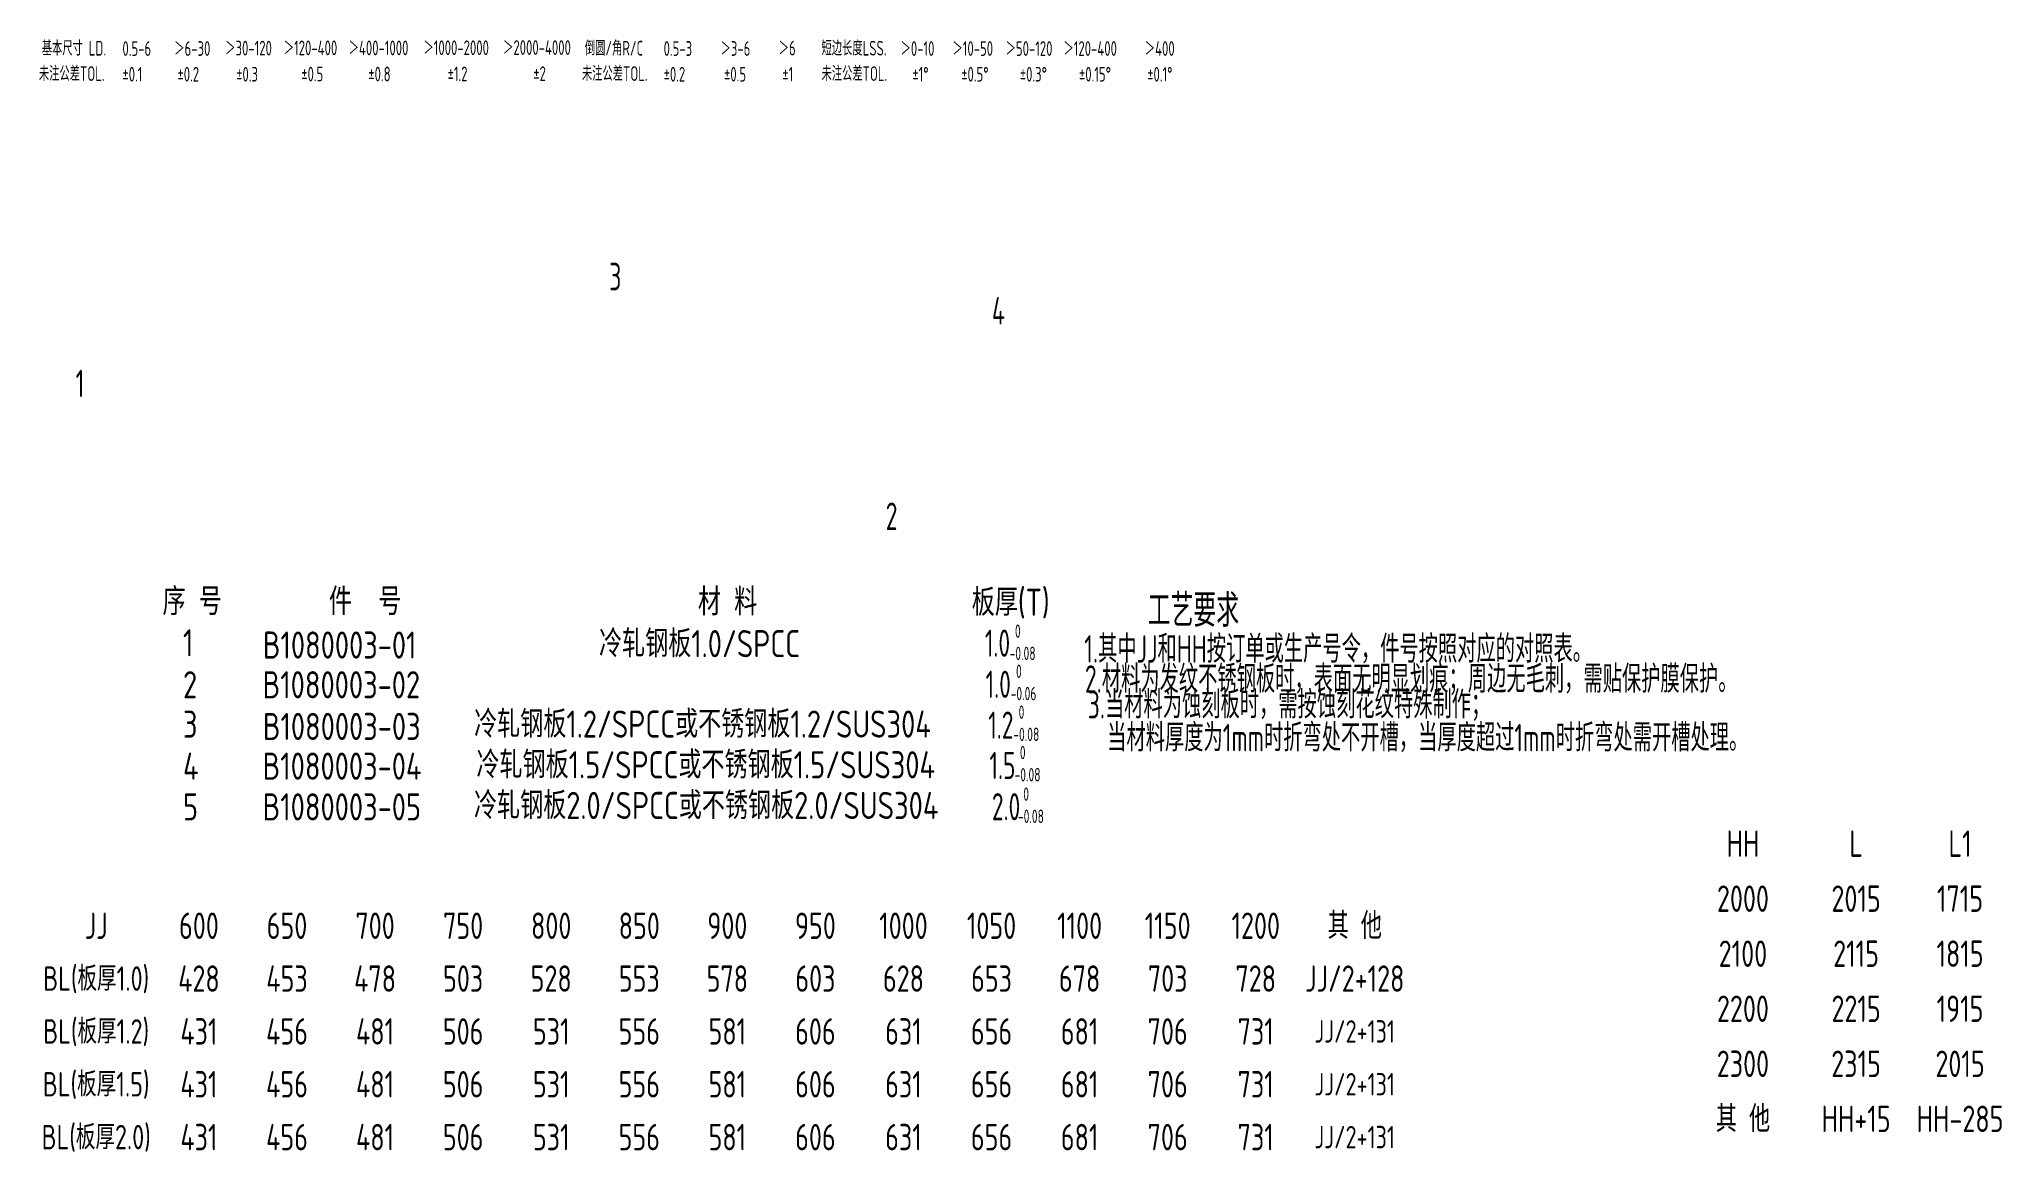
# Model space of a CAD drawing. Header units: inches. Extents: x 14216 to 120088, y -28682 to 23559.
# Drawn here: x 18587 to 19550, y -23641 to -23095 of the extents above; entities that cross this region are included whole.
import ezdxf
from ezdxf.enums import TextEntityAlignment as Align

# ---------------------------------------------------------------- set-up
doc = ezdxf.new("R2010")
doc.units = ezdxf.units.IN
doc.header["$LTSCALE"] = 0.3
doc.header["$MEASUREMENT"] = 0
for name, color, linetype in [('2', 2, 'Continuous'), ('2细实线', 2, 'Continuous'), ('6', 3, 'Continuous'), ('7', 4, 'Continuous')]:
    doc.layers.add(name, color=color, linetype=linetype)
doc.layers.add('粗实线', color=7, linetype='Continuous', lineweight=30)
doc.styles.add('HZ', font='isocp2.shx', dxfattribs={"width": 0.7, "bigfont": 'hztxt.shx'})

msp = doc.modelspace()

# ---------------------------------------------------------------- texts
at = {"layer": '2', "style": 'HZ', "width": 0.85}
for s, height, p in [('序 号', 13.31, (18647.96, -23377.65)), ('件  号', 13.31, (18729.53, -23377.65)), ('材 料', 13.31, (18910.55, -23377.8)), ('板厚(T)', 13.31, (19044.87, -23378.03)), ('1', 13.31, (18657.95, -23397.89)), ('B1080003-01', 13.3, (18697.14, -23399)), ('冷轧钢板1.0/SPCC', 13.3102, (18862.05, -23398.32)), ('2 ', 13.31, (18657.98, -23418.48)), ('B1080003-02', 13.3102, (18697.03, -23418.49)), ('3', 13.31, (18657.95, -23437.82)), ('B1080003-03', 13.3, (18697.14, -23438.93)), ('冷轧钢板1.2/SPCC或不锈钢板1.2/SUS304', 13.3102, (18800.77, -23437.77)), ('4', 13.31, (18657.98, -23458.41)), ('B1080003-04', 13.3102, (18697.03, -23458.42)), ('冷轧钢板1.5/SPCC或不锈钢板1.5/SUS304', 13.3102, (18801.91, -23457.74)), ('5', 13.31, (18657.98, -23478.38)), ('B1080003-05', 13.3102, (18697.03, -23478.39)), ('冷轧钢板2.0/SPCC或不锈钢板2.0/SUS304', 13.3102, (18800.71, -23477.7))]:
    msp.add_text(s, height=height, dxfattribs=at).set_placement(p)
at = {"layer": '2', "color": 6, "style": 'HZ', "width": 0.7}
for s, p in [('1.其中JJ和HH按订单或生产号令，件号按照对应的对照表。', (19100.09, -23401)), ('2.材料为发纹不锈钢板时，表面无明显划痕；周边无毛刺，需贴保护膜保护。', (19100.38, -23415.75))]:
    msp.add_text(s, height=13.5, dxfattribs=at).set_placement(p)
for s, p in [('  3.当材料为蚀刻板时，需按蚀刻花纹特殊制作；', (19090.95, -23432.38)), ('  当材料厚度为1mm时折弯处不开槽，当厚度超过1mm时折弯处需开槽处理。', (19100.52, -23448.59))]:
    msp.add_text(s, height=13.5, dxfattribs=at).set_placement(p, align=Align.BOTTOM_LEFT)
at = {"layer": '2', "attachment_point": 1, "style": 'HZ'}
for s, insert, char_height in [(' 0\\P-0.08', (19063.44, -23382.25), 6.549), ('1.0', (19051.31, -23384.78), 13.31), (' 0\\P-0.06', (19063.97, -23401.96), 6.549), ('1.0', (19051.68, -23404.95), 13.31), (' 0\\P-0.08', (19065.25, -23421.98), 6.549), ('1.2', (19052.96, -23424.98), 13.31), ('1.5', (19053.57, -23444.77), 13.31), (' 0\\P-0.08', (19065.86, -23441.78), 6.549), ('2.0', (19054.76, -23464.99), 13.31), (' 0\\P-0.08', (19067.53, -23462.19), 6.549)]:
    msp.add_mtext(s, dxfattribs=dict(at, insert=insert, char_height=char_height))
at = {"layer": '2细实线', "style": 'HZ', "width": 0.8}
for s, height, p in [('HH', 12.96, (19423.18, -23489.76)), ('L', 12.96, (19478.68, -23489.76)), ('L1', 12.96, (19529.68, -23489.76)), ('2000', 12.96, (19423.18, -23516.76)), ('2015', 12.96, (19478.68, -23516.76)), ('1715', 12.96, (19529.68, -23516.76)), ('JJ', 12.96, (18615.39, -23530.04)), ('600', 12.96, (18665.79, -23530.04)), ('650', 12.96, (18708.99, -23530.04)), ('700', 12.96, (18752.19, -23530.04)), ('750', 12.96, (18795.39, -23530.04)), ('800', 12.96, (18838.59, -23530.04)), ('850', 12.96, (18881.79, -23530.04)), ('900', 12.96, (18924.99, -23530.04)), ('950', 12.96, (18968.19, -23530.04)), ('1000', 12.96, (19011.39, -23530.04)), ('1050', 12.96, (19054.59, -23530.04)), ('1100', 12.96, (19097.79, -23530.04)), ('1150', 12.96, (19140.99, -23530.04)), ('1200', 12.96, (19184.19, -23530.04)), ('其 他', 12.96, (19232.75, -23530.04)), ('2100', 12.96, (19423.18, -23543.76)), ('2115', 12.96, (19478.68, -23543.76)), ('1815', 12.96, (19529.68, -23543.76)), ('BL(板厚1.0)', 12, (18615.39, -23555.96)), ('428', 12.96, (18665.79, -23555.96)), ('453', 12.96, (18708.99, -23555.96)), ('478', 12.96, (18752.19, -23555.96)), ('503', 12.96, (18795.39, -23555.96)), ('528', 12.96, (18838.59, -23555.96)), ('553', 12.96, (18881.79, -23555.96)), ('578', 12.96, (18924.99, -23555.96)), ('603', 12.96, (18968.19, -23555.96)), ('628', 12.96, (19011.39, -23555.96)), ('653', 12.96, (19054.59, -23555.96)), ('678', 12.96, (19097.79, -23555.96)), ('703', 12.96, (19140.99, -23555.96)), ('728', 12.96, (19184.19, -23555.96)), ('JJ/2+128', 12.96, (19232.75, -23555.96)), ('2200', 12.96, (19423.18, -23570.76)), ('2215', 12.96, (19478.68, -23570.76)), ('1915', 12.96, (19529.68, -23570.76)), ('BL(板厚1.2)', 12, (18615.39, -23581.88)), ('431', 12.96, (18665.79, -23581.88)), ('456', 12.96, (18708.99, -23581.88)), ('481', 12.96, (18752.19, -23581.88)), ('506', 12.96, (18795.39, -23581.88)), ('531', 12.96, (18838.59, -23581.88)), ('556', 12.96, (18881.79, -23581.88)), ('581', 12.96, (18924.99, -23581.88)), ('606', 12.96, (18968.19, -23581.88)), ('631', 12.96, (19011.39, -23581.88)), ('656', 12.96, (19054.59, -23581.88)), ('681', 12.96, (19097.79, -23581.88)), ('706', 12.96, (19140.99, -23581.88)), ('731', 12.96, (19184.19, -23581.88)), ('JJ/2+131', 11, (19232.75, -23581.88)), ('2300', 12.96, (19423.18, -23597.76)), ('2315', 12.96, (19478.68, -23597.76)), ('2015', 12.96, (19529.68, -23597.76)), ('BL(板厚1.5)', 12, (18615.39, -23607.8)), ('431', 12.96, (18665.79, -23607.8)), ('456', 12.96, (18708.99, -23607.8)), ('481', 12.96, (18752.19, -23607.8)), ('506', 12.96, (18795.39, -23607.8)), ('531', 12.96, (18838.59, -23607.8)), ('556', 12.96, (18881.79, -23607.8)), ('581', 12.96, (18924.99, -23607.8)), ('606', 12.96, (18968.19, -23607.8)), ('631', 12.96, (19011.39, -23607.8)), ('656', 12.96, (19054.59, -23607.8)), ('681', 12.96, (19097.79, -23607.8)), ('706', 12.96, (19140.99, -23607.8)), ('731', 12.96, (19184.19, -23607.8)), ('JJ/2+131', 11, (19232.75, -23607.8)), ('其 他', 12.96, (19423.18, -23624.76)), ('HH+15', 12.96, (19478.68, -23624.76)), ('HH-285', 12.96, (19529.68, -23624.76)), ('BL(板厚2.0)', 12, (18615.39, -23633.72)), ('431', 12.96, (18665.79, -23633.72)), ('456', 12.96, (18708.99, -23633.72)), ('481', 12.96, (18752.19, -23633.72)), ('506', 12.96, (18795.39, -23633.72)), ('531', 12.96, (18838.59, -23633.72)), ('556', 12.96, (18881.79, -23633.72)), ('581', 12.96, (18924.99, -23633.72)), ('606', 12.96, (18968.19, -23633.72)), ('631', 12.96, (19011.39, -23633.72)), ('656', 12.96, (19054.59, -23633.72)), ('681', 12.96, (19097.79, -23633.72)), ('706', 12.96, (19140.99, -23633.72)), ('731', 12.96, (19184.19, -23633.72)), ('JJ/2+131', 11, (19232.75, -23633.72))]:
    msp.add_text(s, height=height, dxfattribs=at).set_placement(p, align=Align.MIDDLE_CENTER)
at = {"layer": '6', "color": 2, "style": 'HZ', "width": 0.7}
for s, p in [('基本尺寸 LD.', (18588.7, -23103.18)), ('0.5-6', (18628.25, -23103.35)), ('＞6-30', (18653.71, -23103.35)), ('＞30-120', (18678.7, -23103.13)), ('＞120-400', (18707.44, -23103.04)), ('＞400-1000', (18739.24, -23103.04)), ('＞1000-2000', (18775.94, -23102.95)), ('＞2000-4000', (18815.01, -23102.86)), ('倒圆/角R/C', (18855.07, -23103.18)), ('0.5-3', (18893.72, -23103.35)), ('＞3-6', (18921.68, -23103.35)), ('＞6', (18950.2, -23103.13)), ('短边长度LSS.', (18971.19, -23103.18)), ('＞0-10', (19009.98, -23103.35)), ('＞10-50', (19035.45, -23103.35)), ('＞50-120', (19061.5, -23103.35)), ('＞120-400', (19089.9, -23103.35)), ('＞400', (19129.77, -23103.35)), ('未注公差TOL.', (18587.28, -23115.64)), ('%%P0.1', (18628.25, -23115.95)), ('%%P0.2', (18655.25, -23115.95)), ('%%P0.3', (18684.05, -23115.95)), ('%%P0.5', (18715.99, -23115.86)), ('%%P0.8', (18748.87, -23115.86)), ('%%P1.2', (18787.76, -23115.77)), ('%%P2', (18829.8, -23115.68)), ('未注公差TOL.', (18853.65, -23115.64)), ('%%P0.2', (18893.72, -23115.95)), ('%%P0.5', (18923.36, -23115.95)), ('%%P1', (18951.93, -23115.95)), ('未注公差TOL.', (18971.2, -23115.64)), ('%%P1%%D', (19015.75, -23115.95)), ('%%P0.5%%D', (19039.72, -23115.95)), ('%%P0.3%%D', (19068.46, -23115.95)), ('%%P0.15%%D', (19097.49, -23115.95)), ('%%P0.1%%D', (19130.95, -23115.95))]:
    msp.add_text(s, height=7.2, dxfattribs=at).set_placement(p)
at = {"layer": '7', "style": 'HZ', "width": 0.7}
for s, p in [('3', (18867.04, -23218.37)), ('4', (19054.77, -23235.11)), ('1', (18605.33, -23270.79)), ('2', (19002.66, -23335.94))]:
    msp.add_text(s, height=13.5, dxfattribs=at).set_placement(p)
at = {"layer": '粗实线', "color": 3, "linetype": 'Continuous', "lineweight": -3, "style": 'HZ', "width": 0.7}
msp.add_text('工艺要求', height=16, dxfattribs=at).set_placement((19131.22, -23383.41))

doc.saveas('drawing.dxf')
